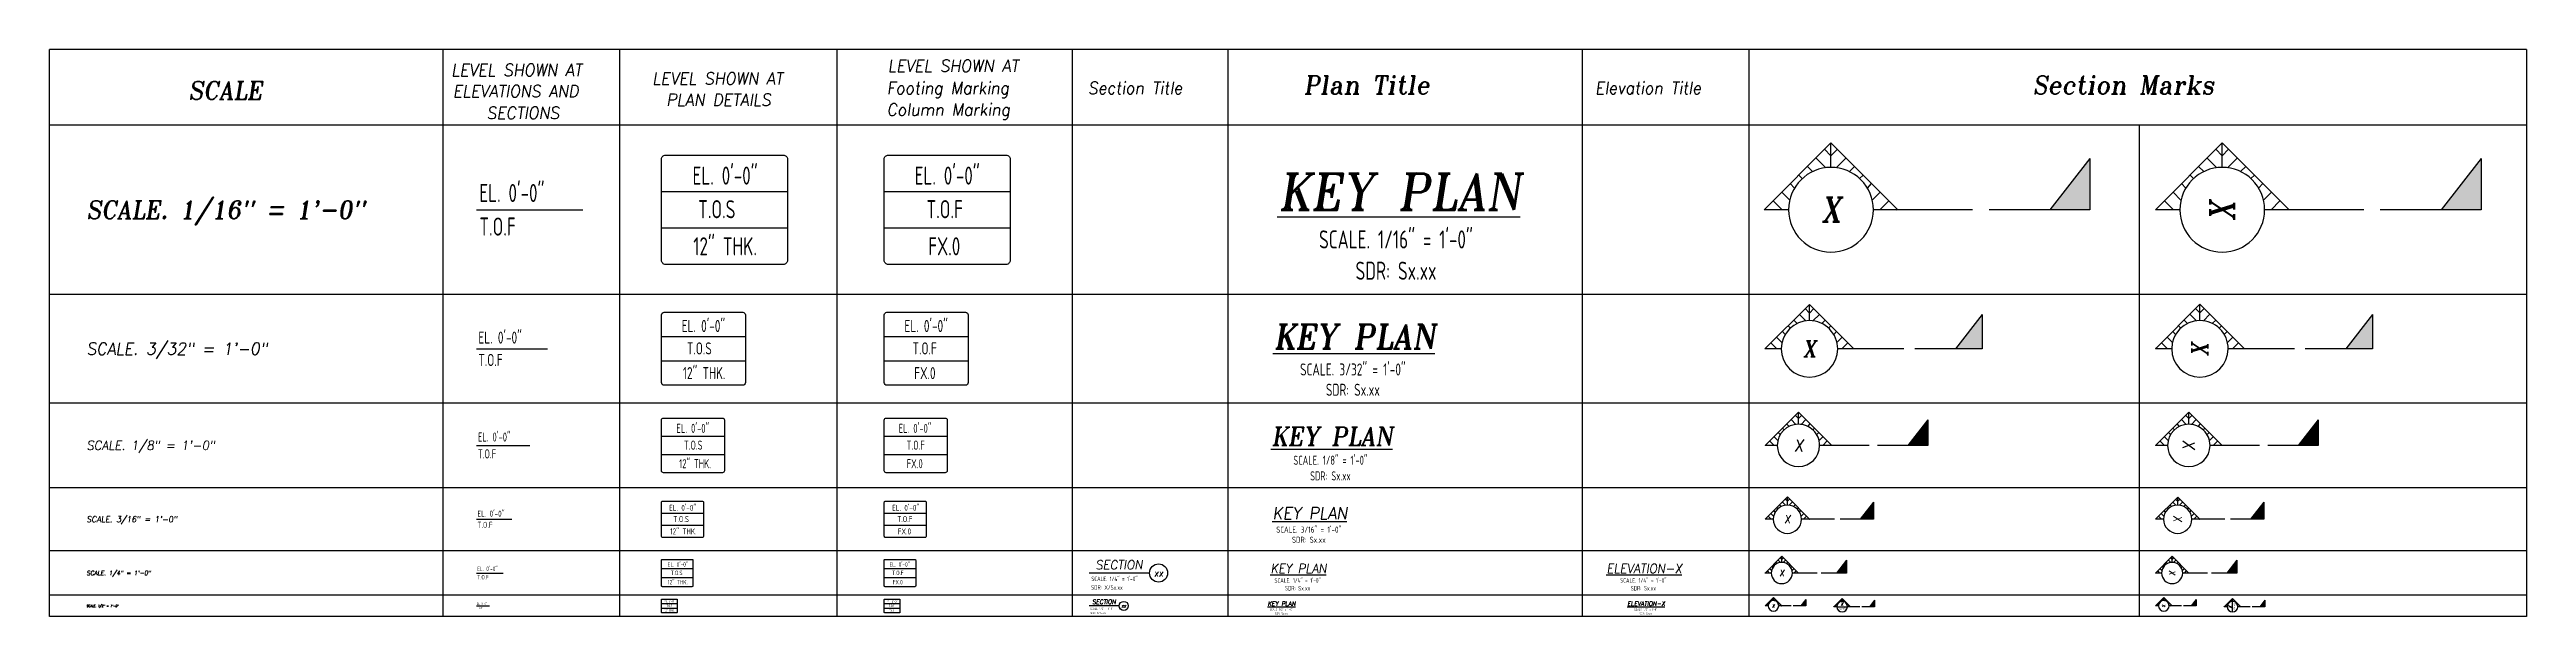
# Model space of a CAD drawing. Header units: inches. Extents: x -10781 to 50822, y -3854 to 38989.
# Drawn here: x -10781 to -8316, y 466 to 1030 of the extents above; entities that cross this region are included whole.
import ezdxf
from ezdxf.enums import TextEntityAlignment as Align

# ---------------------------------------------------------------- set-up
doc = ezdxf.new("R2010")
doc.units = ezdxf.units.IN
doc.header["$LTSCALE"] = 0.025
doc.header["$MEASUREMENT"] = 0
doc.layers.get('0').update_dxf_attribs({"linetype": 'CONTINUOUS'})
doc.layers.get('Defpoints').update_dxf_attribs({"linetype": 'CONTINUOUS'})
for name, color, linetype in [('0-25TEXT', 7, 'CONTINUOUS'), ('0-35TEXT', 3, 'CONTINUOUS'), ('0-50', 10, 'CONTINUOUS'), ('3', 3, 'CONTINUOUS'), ('FOOTING MARK', 3, 'CONTINUOUS')]:
    doc.layers.add(name, color=color, linetype=linetype)
doc.styles.add('AR', font='ARCHQUIK.shx', dxfattribs={"width": 0.8})
doc.styles.add('ROMANT', font='romant')

msp = doc.modelspace()

# ---------------------------------------------------------------- texts
at = {"color": 7, "linetype": 'Continuous', "style": 'ROMANT', "oblique": 9, "width": 0.95}
for s, height, p in [('LEVEL SHOWN AT', 12, (-10381.68992, 1003.60802)), ('LEVEL SHOWN AT', 12, (-9947.17982, 1007.74487)), ('SCALE', 18, (-10643.12044, 980.26932)), ('ELEVATIONS AND', 12, (-10380.07434, 982.5044)), ('LEVEL SHOWN AT', 12, (-10181.58719, 995.10721)), ('Footing Marking', 12, (-9948.18341, 985.70511)), ('Section Title', 12, (-9747.90281, 985.70511)), ('Plan Title', 18, (-9533.2108, 985.70511)), ('Elevation Title', 12, (-9243.27694, 985.70511)), ('Section Marks', 18, (-8807.53683, 985.70511)), ('SECTIONS', 12, (-10346.43017, 960.92846)), ('PLAN DETAILS', 12, (-10167.59446, 974.00359)), ('Column Marking', 12, (-9948.18341, 964.17426)), ('SCALE. 1/16" = 1\'-0"', 18, (-10744.63265, 861.55507)), ('SCALE. 3/32" = 1\'-0"', 12, (-10744.63265, 726.25531)), ('SCALE. 1/8" = 1\'-0"', 9, (-10744.63265, 631.58469)), ('SCALE. 3/16" = 1\'-0"', 6, (-10744.63265, 559.63634)), ('SCALE. 1/4" = 1\'-0"', 4.5, (-10744.63265, 506.89447)), ('SCALE. 1/2" = 1\'-0"', 2.25, (-10744.63265, 475.32463))]:
    msp.add_text(s, height=height, dxfattribs=at).set_placement(p)
for s, height, p in [('%%UKEY PLAN', 36, (-9437.7245, 870.55507)), ('%%UKEY PLAN', 24, (-9482.4695, 732.25531)), ('%%UKEY PLAN', 18, (-9504.842, 636.08469)), ('%%UKEY PLAN', 12, (-9527.2145, 562.63634)), ('%%UKEY PLAN', 9, (-9538.40075, 509.14447)), ('%%UELEVATION-X', 9, (-9194.28348, 509.14447)), ('%%UKEY PLAN', 4.5, (-9555.18012, 476.44963)), ('%%UELEVATION-X', 4.5, (-9192.33424, 476.44963))]:
    msp.add_text(s, height=height, dxfattribs=at).set_placement(p, align=Align.CENTER)
at = {"layer": '0-35TEXT', "style": 'AR'}
for s, height, width, p in [('EL. 0\'-0"', 17.99955, 0.8, (-10109.06006, 895.52911)), ('T.O.S', 17.99955, 0.8, (-10117.37147, 862.0999)), ('12" THK.', 17.99955, 0.8, (-10109.05456, 825.20636)), ('SCALE. 1/16" = 1\'-0"', 17.99955, 0.8, (-9441.38284, 832.03002)), ('SDR: Sx.xx', 17.99955, 0.8, (-9441.38284, 800.91483)), ('EL. 0\'-0"', 11.9997, 0.8, (-10130.70525, 748.90467)), ('12" THK.', 11.9997, 0.8, (-10130.02406, 702.02284)), ('T.O.S', 11.9997, 0.8, (-10134.74209, 726.61853)), ('SCALE. 3/32" = 1\'-0"', 12, 0.8, (-9484.29867, 705.6488)), ('SDR: Sx.xx', 12, 0.8, (-9484.29867, 685.47323)), ('EL. 0\'-0"', 8.999775, 0.8, (-10141.28089, 648.57171)), ('12" THK.', 8.999775, 0.8, (-10138.95011, 613.41033)), ('T.O.S', 8.999775, 0.8, (-10140.83626, 631.8571)), ('SCALE. 1/8" = 1\'-0"', 8.999775, 0.8, (-9506.67117, 616.82216)), ('SDR: Sx.xx', 8.999775, 0.8, (-9506.67117, 601.26457)), ('EL. 0\'-0"', 5.99985, 0.8, (-10151.27787, 570.96102)), ('12" THK.', 5.99985, 0.8, (-10150.62136, 547.5201)), ('T.O.S', 5.99985, 0.8, (-10152.82909, 559.81795)), ('SCALE. 3/16" = 1\'-0"', 6, 0.8, (-9528.12908, 549.33309)), ('SDR: Sx.xx', 6, 0.8, (-9528.12908, 539.2453)), ('EL. 0\'-0"', 4.499887, 0.8, (-10156.12229, 515.38798)), ('12" THK.', 4.499887, 0.8, (-10156.30498, 497.80729)), ('T.O.S', 4.499887, 0.8, (-10157.30687, 507.03067)), ('SCALE. 1/4" = 1\'-0"', 4.4998875, 0.8, (-9539.31533, 499.51321)), ('SDR: Sx.xx', 4.499887, 0.8, (-9539.31533, 491.73441)), ('SCALE. 1/4" = 1\'-0"', 4.4998875, 0.8, (-9195.19807, 499.51321)), ('SDR: Sx.xx', 4.499887, 0.8, (-9195.19807, 491.73441)), ('12" THK.', 2.249944, 0.8, (-10164.5248, 470.78105)), ('EL. 0\'-0"', 2.249944, 0.8, (-10164.43555, 479.57139)), ('T.O.S', 2.249944, 0.8, (-10164.5462, 475.39274)), ('SCALE. 1/2" = 1\'-0"', 2.2499437, 0.8, (-9555.63742, 471.634)), ('SDR: Sx.xx', 2.249944, 0.8, (-9555.63742, 467.74461)), ('SCALE. 1/2" = 1\'-0"', 2.2499437, 0.8, (-9192.79154, 471.634)), ('SDR: Sx.xx', 2.249944, 0.8, (-9192.79154, 467.74461)), ('XX-XX', 2, 0.7, (-8997.13829, 472.6208))]:
    msp.add_text(s, height=height, dxfattribs=dict(at, width=width)).set_placement(p, align=Align.CENTER)
at = {"layer": '0-35TEXT', "style": 'AR', "width": 0.8}
for s, height, p in [('EL. 0\'-0"', 17.99955, (-10353.72552, 878.23385)), ('T.O.F', 17.99955, (-10353.72552, 844.80464)), ('EL. 0\'-0"', 11.9997, (-10354.65977, 737.3745)), ('T.O.F', 11.9997, (-10354.65977, 715.08836)), ('EL. 0\'-0"', 8.999775, (-10355.12689, 639.92408)), ('T.O.F', 8.999775, (-10355.12689, 623.20947)), ('EL. 0\'-0"', 5.99985, (-10355.59401, 565.19594)), ('T.O.F', 5.99985, (-10355.59401, 554.05286)), ('T.O.F', 4.499887, (-10355.82757, 502.70686)), ('EL. 0\'-0"', 4.499887, (-10355.82757, 511.06416)), ('SDR: X/Sx.xx', 4.4998875, (-9744.81237, 492.51269)), ('SCALE. 1/4" = 1\'-0"', 4.4998875, (-9744.61878, 501.06362)), ('T.O.F', 2.249944, (-10356.17792, 473.23083)), ('EL. 0\'-0"', 2.249944, (-10356.17792, 477.40948)), ('SDR: X/Sx.xx', 2.2499437, (-9745.85584, 468.2628)), ('SCALE. 1/2" = 1\'-0"', 2.2499437, (-9745.75904, 472.47087))]:
    msp.add_text(s, height=height, dxfattribs=at).set_placement(p)
at = {"layer": '0-35TEXT', "style": 'AR', "width": 0.7}
msp.add_text('XX-XX', height=2, rotation=90, dxfattribs=at).set_placement((-8605.8637, 475.86224), align=Align.CENTER)
at = {"layer": 'FOOTING MARK', "style": 'AR', "width": 0.8}
for s, height, p in [('EL. 0\'-0"', 17.99955, (-9888.04205, 895.52911)), ('T.O.F', 17.99955, (-9890.56297, 862.0999)), ('FX.0', 17.99955, (-9891.01002, 825.20636)), ('EL. 0\'-0"', 11.9997, (-9909.01629, 748.90467)), ('T.O.F', 11.9997, (-9910.44602, 726.61853)), ('FX.0', 11.9997, (-9910.27163, 702.02284)), ('EL. 0\'-0"', 8.999775, (-9920.06646, 648.57171)), ('T.O.F', 8.999775, (-9919.44987, 631.8571)), ('FX.0', 8.999775, (-9920.41453, 613.41033)), ('EL. 0\'-0"', 5.99985, (-9929.29503, 570.96102)), ('T.O.F', 5.99985, (-9930.25432, 559.81795)), ('FX.0', 5.99985, (-9930.61003, 547.5201)), ('EL. 0\'-0"', 4.499887, (-9935.25508, 515.38798)), ('T.O.F', 4.499887, (-9937.20781, 507.03067)), ('FX.0', 4.499887, (-9937.30596, 497.80729)), ('EL. 0\'-0"', 2.249944, (-9942.56731, 479.57139)), ('T.O.F', 2.249944, (-9943.35771, 475.39274)), ('FX.0', 2.249944, (-9943.45411, 470.78105))]:
    msp.add_text(s, height=height, dxfattribs=at).set_placement(p, align=Align.CENTER)

# ---------------------------------------------------------------- blocks, each defined once
blk = doc.blocks.new('SECT1')
at = {"color": 7, "linetype": 'Continuous'}
blk.add_line((0.627, 0), (-0.627, 0), dxfattribs=at)
blk.add_circle((0.815, 0), 0.188, dxfattribs=at)
at = {"color": 7, "linetype": 'Continuous', "style": 'ROMANT', "oblique": 9, "width": 0.95}
blk.add_text('SECTION', height=0.1875, dxfattribs=at).set_placement((-0.006, 0.077), align=Align.CENTER)
blk.add_attdef('SECT1', text='', height=0.141, dxfattribs=at).set_placement((0.815, 0), align=Align.MIDDLE)
blk = doc.blocks.new('SECTARO')
at = {"linetype": 'Continuous'}
blk.add_line((33.32, 16.99), (20.13, 0), dxfattribs=at)
for p, q in [((33.32, 16.99), (33.32, 0)), ((33.32, 0), (0, 0))]:
    blk.add_line(p, q)
for points in [[(33.32, 0), (33.32, 16.99), (33.32, 0), (20.13, 0)], [(33.32, 16.99), (20.13, 0), (33.32, 0), (33.32, 16.99)]]:
    blk.add_solid(points, dxfattribs=at)
blk = doc.blocks.new('*X3')
at = {"color": 0, "linetype": 'Continuous'}
for p, q in [((-1.108, 0.278), (-1.075, 0.312)), ((-1.081, 0.217), (-1.031, 0.267)), ((-1.013, 0.197), (-0.986, 0.223)), ((-0.96, 0.161), (-0.942, 0.179)), ((-0.92, 0.112), (-0.898, 0.135)), ((-0.895, 0.05), (-0.854, 0.091)), ((-0.856, 0), (-0.81, 0.046)), ((-0.768, 0), (-0.765, 0.002))]:
    blk.add_line(p, q, dxfattribs=at)
blk = doc.blocks.new('*X2')
at = {"color": 0, "linetype": 'Continuous'}
for p, q in [((-1.108, 0.278), (-1.075, 0.312)), ((-0.96, 0.161), (-0.942, 0.179)), ((-0.856, 0), (-0.81, 0.046))]:
    blk.add_line(p, q, dxfattribs=at)
blk = doc.blocks.new('SECTNU')
at = {"linetype": 'Continuous'}
blk.add_line((-24.74, 0), (-32.81, 0), dxfattribs=at)
blk.add_line((0, 0), (-24.74, 0))
at = {"layer": '3'}
for p, q in [((-68.89, 0), (-46.81, 22.07)), ((-60.81, 0), (-68.89, 0))]:
    blk.add_line(p, q, dxfattribs=at)
at = {"layer": '3', "linetype": 'Continuous'}
blk.add_line((-46.81, 14), (-46.81, 22.07), dxfattribs=at)
at = {"layer": '3'}
for points in [[(-46.81, 22.07), (-24.74, 0), (-32.81, 0, 1)], [(-32.81, 0, 0.414214), (-46.81, 14)]]:
    blk.add_lwpolyline(points, format="xyb", dxfattribs=at)
for start, end in [(90, 180), (180, 0)]:
    blk.add_arc((-46.81, 0), 14, start, end, dxfattribs=at)
at = {"linetype": 'Continuous', "xscale": -64, "yscale": 64, "zscale": 64, "rotation": 359.9999999999999}
blk.add_blockref('*X3', (-117.73, 0), dxfattribs=at)
at = {"linetype": 'Continuous', "xscale": 64, "yscale": 64, "zscale": 64}
for name in ['*X3', '*X2']:
    blk.add_blockref(name, (24.1, 0), dxfattribs=at)
at = {"linetype": 'Continuous', "style": 'ROMANT', "oblique": 9, "width": 0.9}
blk.add_attdef('NO', text='', height=8, dxfattribs=at).set_placement((-46.81, 0), align=Align.MIDDLE)

# ---------------------------------------------------------------- linework, layer by layer
at = {"color": 8}
for p, q in [((-10781.46458, 465.92747), (-10781.46458, 1029.94747)), ((-8316.27124, 1029.94747), (-10781.46458, 1029.94747)), ((-10389.63009, 465.92747), (-10389.63009, 1029.94747)), ((-10214.35108, 1029.94747), (-10214.35108, 465.92747)), ((-9998.00341, 1029.94747), (-9998.00341, 465.92747)), ((-9763.59604, 1029.94747), (-9763.59604, 465.92747)), ((-9608.71529, 1029.94747), (-9608.71529, 465.92747)), ((-9255.97653, 1029.94747), (-9255.97653, 465.92747)), ((-9090.31832, 1029.94747), (-9090.31832, 465.92747)), ((-8316.27124, 1029.94747), (-8316.27124, 465.92747)), ((-8316.27124, 954.81334), (-10781.46458, 954.81334)), ((-8701.75829, 954.81334), (-8701.75829, 465.92747)), ((-8316.27124, 786.29679), (-10781.46458, 786.29679)), ((-8316.27124, 678.21383), (-10781.46458, 678.21383)), ((-8316.27124, 593.95555), (-10781.46458, 593.95555)), ((-8316.27124, 531.31713), (-10781.46458, 531.31713)), ((-8316.27124, 486.9718), (-10781.46458, 486.9718)), ((-8316.27124, 465.92747), (-10781.46458, 465.92747))]:
    msp.add_line(p, q, dxfattribs=at)
at = {"layer": '0-50'}
for p, q in [((-10172.39638, 888.6934), (-10047.07846, 888.6934)), ((-10356.52826, 870.55507), (-10250.533, 870.55507)), ((-10172.39638, 852.41674), (-10047.07846, 852.41674)), ((-10172.39638, 744.34753), (-10088.8511, 744.34753)), ((-10356.52826, 732.25531), (-10285.86476, 732.25531)), ((-10172.39638, 720.16309), (-10088.8511, 720.16309)), ((-10172.39638, 645.15385), (-10109.73742, 645.15385)), ((-10356.52826, 636.08469), (-10303.53063, 636.08469)), ((-10172.39638, 627.01552), (-10109.73742, 627.01552)), ((-10172.39638, 568.68245), (-10130.62374, 568.68245)), ((-10356.52826, 562.63634), (-10321.19651, 562.63634)), ((-10172.39638, 556.59023), (-10130.62374, 556.59023)), ((-10356.52826, 509.14447), (-10330.02944, 509.14447)), ((-10172.39638, 513.67905), (-10141.0669, 513.67905)), ((-10172.39638, 504.60988), (-10141.0669, 504.60988)), ((-10356.52826, 476.44963), (-10343.42934, 476.44963)), ((-10172.39638, 478.71693), (-10156.73164, 478.71693)), ((-10172.39638, 474.18234), (-10156.73164, 474.18234))]:
    msp.add_line(p, q, dxfattribs=at)
for points in [[(-10168.39638, 924.97005), (-10051.07846, 924.97005, -0.4142135624), (-10047.07846, 920.97005), (-10047.07846, 820.14008, -0.4142135624), (-10051.07846, 816.14008), (-10168.39638, 816.14008, -0.4142135624), (-10172.39638, 820.14008), (-10172.39638, 920.97005, -0.4142135624)], [(-10169.72971, 768.53197), (-10091.51776, 768.53197, -0.4142135624), (-10088.8511, 765.8653), (-10088.8511, 698.64532, -0.4142135624), (-10091.51776, 695.97865), (-10169.72971, 695.97865, -0.4142135624), (-10172.39638, 698.64532), (-10172.39638, 765.8653, -0.4142135624)], [(-10170.39638, 663.29218), (-10111.73742, 663.29218, -0.4142135624), (-10109.73742, 661.29218), (-10109.73742, 610.87719, -0.4142135624), (-10111.73742, 608.87719), (-10170.39638, 608.87719, -0.4142135624), (-10172.39638, 610.87719), (-10172.39638, 661.29218, -0.4142135624)], [(-10171.06304, 580.77467), (-10131.95707, 580.77467, -0.4142135624), (-10130.62374, 579.44133), (-10130.62374, 545.83134, -0.4142135624), (-10131.95707, 544.49801), (-10171.06304, 544.49801, -0.4142135624), (-10172.39638, 545.83134), (-10172.39638, 579.44133, -0.4142135624)], [(-10171.39638, 522.74821), (-10142.0669, 522.74821, -0.4142135624), (-10141.0669, 521.74821), (-10141.0669, 496.54072, -0.4142135624), (-10142.0669, 495.54072), (-10171.39638, 495.54072, -0.4142135624), (-10172.39638, 496.54072), (-10172.39638, 521.74821, -0.4142135624)], [(-10171.89638, 483.25151), (-10157.23164, 483.25151, -0.4142135624), (-10156.73164, 482.75151), (-10156.73164, 470.14776, -0.4142135624), (-10157.23164, 469.64776), (-10171.89638, 469.64776, -0.4142135624), (-10172.39638, 470.14776), (-10172.39638, 482.75151, -0.4142135624)]]:
    msp.add_lwpolyline(points, format="xyb", close=True, dxfattribs=at)
at = {"layer": 'Defpoints'}
for points in [[(-9002.64349, 475.62655), (-8992.10447, 475.62655)], [(-8608.86945, 470.35703), (-8608.86945, 480.89606)]]:
    msp.add_lwpolyline(points, dxfattribs=at)
at = {"layer": 'FOOTING MARK', "color": 1}
for p, q in [((-9950.70742, 888.6934), (-9825.3895, 888.6934)), ((-9950.70742, 852.41674), (-9825.3895, 852.41674)), ((-9950.70742, 744.34753), (-9867.16214, 744.34753)), ((-9950.70742, 720.16309), (-9867.16214, 720.16309)), ((-9950.70742, 645.15385), (-9888.04846, 645.15385)), ((-9950.70742, 627.01552), (-9888.04846, 627.01552)), ((-9950.70742, 568.68245), (-9908.93478, 568.68245)), ((-9950.70742, 556.59023), (-9908.93478, 556.59023)), ((-9950.70742, 513.67905), (-9919.37794, 513.67905)), ((-9950.70742, 504.60988), (-9919.37794, 504.60988)), ((-9950.70742, 478.71693), (-9935.04268, 478.71693)), ((-9950.70742, 474.18234), (-9935.04268, 474.18234))]:
    msp.add_line(p, q, dxfattribs=at)
for points in [[(-9946.70742, 924.97005), (-9829.3895, 924.97005, -0.4142135624), (-9825.3895, 920.97005), (-9825.3895, 820.14008, -0.4142135624), (-9829.3895, 816.14008), (-9946.70742, 816.14008, -0.4142135624), (-9950.70742, 820.14008), (-9950.70742, 920.97005, -0.4142135624)], [(-9948.04075, 768.53197), (-9869.82881, 768.53197, -0.4142135624), (-9867.16214, 765.8653), (-9867.16214, 698.64532, -0.4142135624), (-9869.82881, 695.97865), (-9948.04075, 695.97865, -0.4142135624), (-9950.70742, 698.64532), (-9950.70742, 765.8653, -0.4142135624)], [(-9948.70742, 663.29218), (-9890.04846, 663.29218, -0.4142135624), (-9888.04846, 661.29218), (-9888.04846, 610.87719, -0.4142135624), (-9890.04846, 608.87719), (-9948.70742, 608.87719, -0.4142135624), (-9950.70742, 610.87719), (-9950.70742, 661.29218, -0.4142135624)], [(-9949.37409, 580.77467), (-9910.26811, 580.77467, -0.4142135624), (-9908.93478, 579.44133), (-9908.93478, 545.83134, -0.4142135624), (-9910.26811, 544.49801), (-9949.37409, 544.49801, -0.4142135624), (-9950.70742, 545.83134), (-9950.70742, 579.44133, -0.4142135624)], [(-9949.70742, 522.74821), (-9920.37794, 522.74821, -0.4142135624), (-9919.37794, 521.74821), (-9919.37794, 496.54072, -0.4142135624), (-9920.37794, 495.54072), (-9949.70742, 495.54072, -0.4142135624), (-9950.70742, 496.54072), (-9950.70742, 521.74821, -0.4142135624)], [(-9950.20742, 483.25151), (-9935.54268, 483.25151, -0.4142135624), (-9935.04268, 482.75151), (-9935.04268, 470.14776, -0.4142135624), (-9935.54268, 469.64776), (-9950.20742, 469.64776, -0.4142135624), (-9950.70742, 470.14776), (-9950.70742, 482.75151, -0.4142135624)]]:
    msp.add_lwpolyline(points, format="xyb", close=True, dxfattribs=at)

# ---------------------------------------------------------------- block references
for p, xscale, yscale, zscale in [((-8867.50088, 870.55507), 3.01115058704454, 3.01115058704454, 3.01115058704454), ((-8935.90339, 732.10732), 2.00743372469636, 2.00743372469636, 2.00743372469636), ((-8970.32661, 636.08468), 1.50557529352227, 1.50557529352227, 1.50557529352227), ((-9004.89782, 562.63633), 1.00371686234818, 1.00371686234818, 1.00371686234818), ((-9022.18342, 509.14446), 0.752787646761135, 0.752787646761135, 0.752787646761135), ((-9048.11183, 476.44963), 0.3763938233805675, 0.3763938233805675, 0.3763938233805675)]:
    msp.add_blockref('SECTNU', p, dxfattribs=dict(xscale=xscale, yscale=yscale, zscale=zscale)).add_auto_attribs({'NO': 'X'})
ref = msp.add_blockref('SECTNU', (-8478.10844, 870.55507), dxfattribs=dict(xscale=3.01115058704454, yscale=3.01115058704454, zscale=3.01115058704454))
ref.add_attrib('NO', 'X', dxfattribs={"linetype": 'Continuous', "height": 24.0892, "rotation": 90, "style": 'ROMANT', "oblique": 9, "width": 0.9}).set_placement((-8619.06851, 869.04698), align=Align.MIDDLE)
for p, xscale, yscale, zscale in [((-8851.16711, 870.55505), 3.01115058704454, 3.01115058704454, 3.01115058704454), ((-8461.77467, 870.55505), 3.01115058704454, 3.01115058704454, 3.01115058704454), ((-8925.01421, 732.10731), 2.00743372469636, 2.00743372469636, 2.00743372469636), ((-8536.39869, 732.2183), 2.00743372469636, 2.00743372469636, 2.00743372469636), ((-8962.15973, 636.08467), 1.50557529352227, 1.50557529352227, 1.50557529352227), ((-8573.65518, 636.0847), 1.50557529352227, 1.50557529352227, 1.50557529352227), ((-8999.45323, 562.63633), 1.00371686234818, 1.00371686234818, 1.00371686234818), ((-8610.98569, 562.59935), 1.00371686234818, 1.00371686234818, 1.00371686234818), ((-9018.09998, 509.14446), 0.752787646761135, 0.752787646761135, 0.752787646761135), ((-8629.59544, 509.14447), 0.752787646761135, 0.752787646761135, 0.752787646761135), ((-9046.07011, 476.44963), 0.3763938233805675, 0.3763938233805675, 0.3763938233805675), ((-8977.71225, 475.62655), 0.3763938233805675, 0.3763938233805675, 0.3763938233805675), ((-8657.56557, 476.44963), 0.3763938233805675, 0.3763938233805675, 0.3763938233805675), ((-8589.20772, 475.62655), 0.3763938233805675, 0.3763938233805675, 0.3763938233805675)]:
    msp.add_blockref('SECTARO', p, dxfattribs=dict(xscale=xscale, yscale=yscale, zscale=zscale))
ref = msp.add_blockref('SECTNU', (-8547.28787, 732.21831), dxfattribs=dict(xscale=2.00743372469636, yscale=2.00743372469636, zscale=2.00743372469636))
ref.add_attrib('NO', 'X', dxfattribs={"linetype": 'Continuous', "height": 16.05947, "rotation": 90, "style": 'ROMANT', "oblique": 9, "width": 0.9}).set_placement((-8641.26125, 731.21292), align=Align.MIDDLE)
ref = msp.add_blockref('SECTNU', (-8581.82206, 636.08471), dxfattribs=dict(xscale=1.50557529352227, yscale=1.50557529352227, zscale=1.50557529352227))
ref.add_attrib('NO', 'X', dxfattribs={"linetype": 'Continuous', "height": 12.0446, "rotation": 90, "style": 'ROMANT', "oblique": 9, "width": 0.9}).set_placement((-8652.3021, 635.33066), align=Align.MIDDLE)
ref = msp.add_blockref('SECTNU', (-8616.43028, 562.59935), dxfattribs=dict(xscale=1.00371686234818, yscale=1.00371686234818, zscale=1.00371686234818))
ref.add_attrib('NO', 'X', dxfattribs={"linetype": 'Continuous', "height": 8.02973, "rotation": 90, "style": 'ROMANT', "oblique": 9, "width": 0.9}).set_placement((-8663.41697, 562.09666), align=Align.MIDDLE)
ref = msp.add_blockref('SECTNU', (-8633.67888, 509.14448), dxfattribs=dict(xscale=0.752787646761135, yscale=0.752787646761135, zscale=0.752787646761135))
ref.add_attrib('NO', 'X', dxfattribs={"linetype": 'Continuous', "height": 6.0223, "rotation": 90, "style": 'ROMANT', "oblique": 9, "width": 0.9}).set_placement((-8668.9189, 508.76745), align=Align.MIDDLE)
ref = msp.add_blockref('SECTNU', (-8979.75397, 475.62655), dxfattribs=dict(xscale=0.3763938233805675, yscale=0.3763938233805675, zscale=0.3763938233805675))
ref.add_attrib('NO', 'X', dxfattribs={"linetype": 'Continuous', "height": 3.01115, "style": 'ROMANT', "oblique": 9, "width": 0.9}).set_placement((-8997.37398, 478.25801), align=Align.MIDDLE)
ref = msp.add_blockref('SECTNU', (-8659.6073, 476.44963), dxfattribs=dict(xscale=0.3763938233805675, yscale=0.3763938233805675, zscale=0.3763938233805675))
ref.add_attrib('NO', 'X', dxfattribs={"linetype": 'Continuous', "height": 3.01115, "rotation": 90, "style": 'ROMANT', "oblique": 9, "width": 0.9}).set_placement((-8677.2273, 476.26112), align=Align.MIDDLE)
ref = msp.add_blockref('SECTNU', (-8591.24944, 475.62655), dxfattribs=dict(xscale=0.3763938233805675, yscale=0.3763938233805675, zscale=0.3763938233805675))
ref.add_attrib('NO', 'X', dxfattribs={"linetype": 'Continuous', "height": 3.01115, "rotation": 90, "style": 'ROMANT', "oblique": 9, "width": 0.9}).set_placement((-8611.20702, 475.43804), align=Align.MIDDLE)
at = {"layer": '0-25TEXT'}
for p, xscale, yscale, zscale in [((-9716.80202, 509.14447), 48, 48, 48), ((-9731.85066, 476.44963), 24, 24, 24)]:
    msp.add_blockref('SECT1', p, dxfattribs=dict(at, xscale=xscale, yscale=yscale, zscale=zscale)).add_auto_attribs({'SECT1': 'xx'})

msp.set_redraw_order([(e.dxf.handle, doc.entitydb.next_handle()) for e in msp.query("TEXT MTEXT ATTDEF DIMENSION ARC_DIMENSION")])  # texts and dimensions are drawn at this point

doc.saveas('drawing.dxf')
